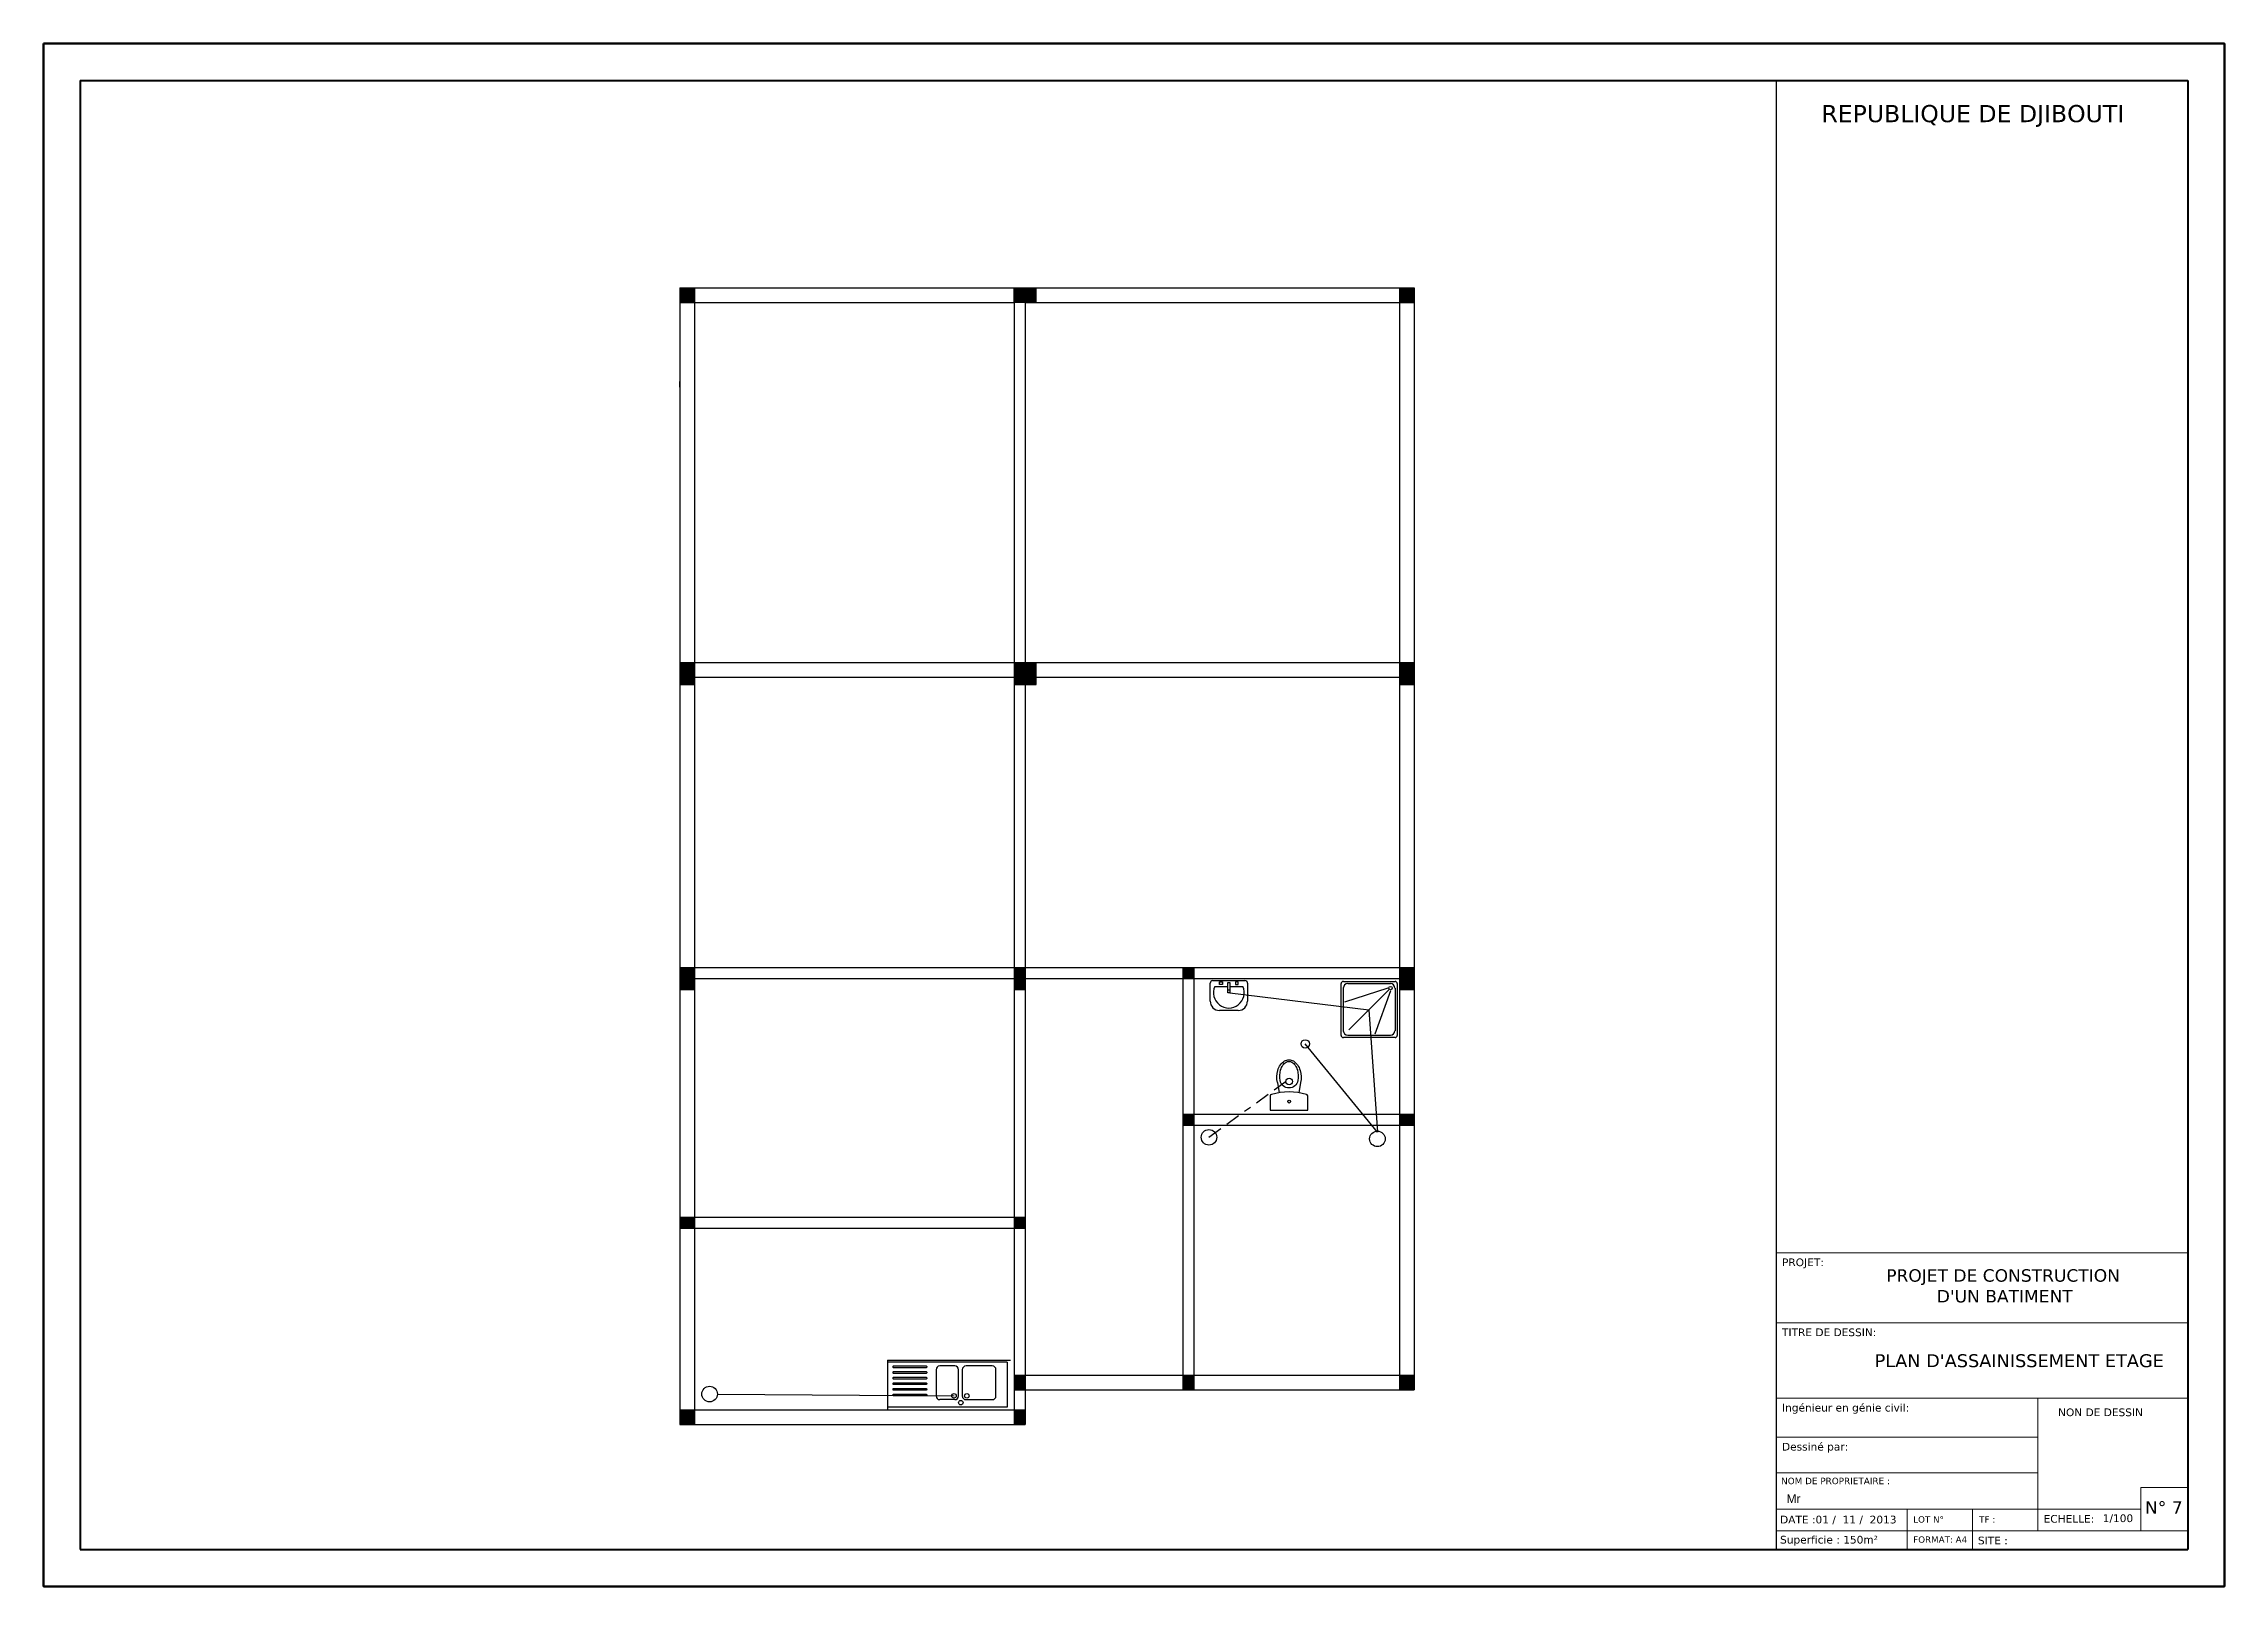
# Model space of a CAD drawing. Extents: x -110 to 3211, y -163 to 893.
# Drawn here: x 223.08 to 252.78, y 0.45 to 21.45 of the extents above; entities that cross this region are included whole.
import ezdxf

# ---------------------------------------------------------------- set-up
doc = ezdxf.new("R2010")
doc.units = 0
doc.header["$LTSCALE"] = 0.8
doc.header["$MEASUREMENT"] = 0
doc.linetypes.add('PB-EX41|BORDER4', pattern=[0.4375, 0.125, -0.0625, 0.125, -0.0625, 0, -0.0625])
doc.layers.get('0').update_dxf_attribs({"color": 5, "linetype": 'CONTINUOUS'})
for name, color, linetype in [('COMBLDG', 7, 'CONTINUOUS'), ('ST-SANITAIRE', 180, 'CONTINUOUS'), ('WALL', 6, 'CONTINUOUS')]:
    doc.layers.add(name, color=color, linetype=linetype)

msp = doc.modelspace()

# ---------------------------------------------------------------- texts
at = {"layer": 'COMBLDG', "color": 7, "lineweight": 9, "attachment_point": 1}
for s, insert, char_height, width in [('\\pi1.6214;{\\fVerdana|b0|i0|c0|p34;REPUBLIQUE DE DJIBOUTI}', (245.67, 20.618, -0.623), 0.23381, 7.52173), ('{\\fVerdana|b0|i0|c0|p34;\\C55;PROJET:}', (246.755, 4.917, -0.147), 0.10489, 11.75043), ("\\pi1.5704;{\\fVerdana|b0|i0|c0|p34;PROJET DE CONSTRUCTION \\P\\pi2.259;D'UN BATIMENT }", (246.604, 4.77, 0.603), 0.16932, 6.38547), ('{\\fVerdana|b0|i0|c0|p34;\\C55;TITRE DE DESSIN:}', (246.755, 3.964, -0.147), 0.10489, 11.75043), ("{\\fVerdana|b0|i0|c0|p34;PLAN D'ASSAINISSEMENT ETAGE}", (248.017, 3.613, -0.663), 0.17573, 5.65342), ('{\\fVerdana|b0|i0|c0|p34;\\C55;Ingénieur en génie civil:}', (246.755, 2.938, -0.147), 0.10489, 11.75043), ('{\\fVerdana|b0|i0|c0|p34;NON DE DESSIN}', (250.515, 2.875, -0.478), 0.10489, 11.75043), ('{\\fVerdana|b0|i0|c0|p34;\\C55;Dessiné par:}', (246.755, 2.407, -0.323), 0.10489, 11.75043), ('{\\fVerdana|b0|i0|c0|p34;\\C55;NOM DE PROPRIETAIRE :}', (246.743, 1.932, -0.094), 0.08772, 9.82617), ('{\\fArial|b0|i0|c0|p34; \\fColonna MT|b0|i0|c0|p82; \\H1.143x;Mr }', (246.739, 1.706, -0.176), 0.10489, 11.75043), ('{\\fVerdana|b0|i0|c0|p34;N° 7}', (251.698, 1.613, -0.12), 0.1704, 19.08879), ('{\\fVerdana|b0|i0|c0|p34;DATE :01 /  11 /  2013}', (246.729, 1.415, -0.323), 0.10489, 11.75043), ('{\\fVerdana|b0|i0|c0|p34;LOT N° }', (248.542, 1.408, -0.228), 0.08651, 9.69138), ('{\\fVerdana|b0|i0|c0|p34;TF : }', (249.44, 1.408, -0.267), 0.08651, 9.69138), ('{\\fVerdana|b0|i0|c0|p34;ECHELLE:}', (250.318, 1.425, -0.668), 0.10489, 11.75043), ('{\\fVerdana|b0|i0|c0|p34;1/100}', (251.123, 1.433, -0.565), 0.10489, 11.75043), ('{\\fVerdana|b0|i0|c0|p34;Superficie : 150m²}', (246.729, 1.141, -0.32), 0.10489, 11.75043), ('{\\fVerdana|b0|i0|c0|p34;FORMAT: A4}', (248.542, 1.133, -0.264), 0.08651, 9.69138), ('{\\fVerdana|b0|i0|c0|p34;SITE : }', (249.423, 1.13, -0.323), 0.10489, 11.75043)]:
    msp.add_mtext(s, dxfattribs=dict(at, insert=insert, char_height=char_height, width=width))

# ---------------------------------------------------------------- linework, layer by layer
at = {"color": 5, "lineweight": 40}
for p, q in [((223.58, 20.953), (252.28, 20.953)), ((223.58, 20.953), (223.58, 0.953)), ((252.28, 20.953), (252.28, 0.953)), ((223.58, 0.953), (252.28, 0.953))]:
    msp.add_line(p, q, dxfattribs=at)
for p, q in [((238.967, 8.42), (238.967, 8.662)), ((239.005, 8.701), (239.439, 8.701)), ((239.031, 8.62), (239.209, 8.62)), ((239.094, 8.646), (239.094, 8.684)), ((239.094, 8.684), (239.133, 8.684)), ((239.133, 8.646), (239.094, 8.646)), ((239.133, 8.684), (239.133, 8.646)), ((239.209, 8.671), (239.235, 8.671)), ((239.209, 8.531), (239.209, 8.671)), ((239.235, 8.671), (239.235, 8.531)), ((239.235, 8.62), (239.413, 8.62)), ((239.349, 8.684), (239.311, 8.684)), ((239.311, 8.684), (239.311, 8.646)), ((239.311, 8.646), (239.349, 8.646)), ((239.349, 8.646), (239.349, 8.684)), ((239.477, 8.662), (239.477, 8.42)), ((240.75, 7.954), (240.75, 8.658)), ((240.781, 8.689), (241.485, 8.689)), ((240.842, 8.658), (241.423, 8.658)), ((241.515, 8.658), (241.515, 7.954)), ((239.235, 8.569), (239.209, 8.569)), ((239.235, 8.531), (239.209, 8.531)), ((240.781, 8.016), (240.781, 8.597)), ((241.385, 8.597), (240.796, 8.406)), ((241.401, 8.574), (240.857, 8.031)), ((241.423, 8.559), (241.209, 7.97)), ((241.485, 8.597), (241.485, 8.016)), ((239.349, 8.293), (239.094, 8.293)), ((241.485, 7.924), (240.781, 7.924)), ((241.423, 7.954), (240.842, 7.954)), ((239.786, 7.129), (239.786, 6.937)), ((239.883, 7.312), (239.907, 7.17)), ((240.199, 7.312), (240.175, 7.17)), ((240.296, 6.937), (240.296, 7.129)), ((239.786, 6.937), (240.296, 6.937)), ((234.571, 3.533), (236.246, 3.533)), ((234.571, 3.533), (234.571, 2.858)), ((236.203, 3.505), (234.571, 3.505)), ((235.234, 3.403), (235.234, 3.046)), ((235.489, 3.454), (235.285, 3.454)), ((235.54, 3.046), (235.54, 3.403)), ((235.591, 3.403), (235.591, 3.046)), ((235.999, 3.454), (235.642, 3.454)), ((236.05, 3.046), (236.05, 3.403)), ((236.203, 3.505), (236.203, 2.893)), ((235.489, 2.995), (235.285, 2.995)), ((235.642, 2.995), (235.999, 2.995)), ((236.203, 2.893), (234.571, 2.893))]:
    msp.add_line(p, q)
at = {"color": 5, "lineweight": 100}
msp.add_lwpolyline([(223.08, 21.453), (252.78, 21.453), (252.78, 0.453), (223.08, 0.453)], close=True, dxfattribs=at)
msp.add_lwpolyline([(239.883, 7.312, -0.118499), (239.889, 7.477, -0.081032), (239.924, 7.551, -0.107012), (239.981, 7.605, -0.137195), (240.041, 7.622, -0.137195), (240.1, 7.605, -0.107012), (240.157, 7.551, -0.081032), (240.192, 7.477, -0.118499), (240.199, 7.312, -0.069003)], format="xyb")
for points in [[(239.921, 7.337, -0.118499), (239.927, 7.483, -0.081032), (239.957, 7.547, -0.107012), (240.002, 7.589, -0.137195), (240.041, 7.6, -0.137195), (240.08, 7.589, -0.107012), (240.125, 7.547, -0.081032), (240.155, 7.483, -0.118499), (240.161, 7.337, -0.820787)], [(234.658, 3.428, -0.414214), (234.648, 3.438), (234.648, 3.444, -0.414214), (234.658, 3.454), (235.097, 3.454, -0.414214), (235.107, 3.444), (235.107, 3.438, -0.414214), (235.097, 3.428)], [(234.658, 3.352, -0.414214), (234.648, 3.362), (234.648, 3.367, -0.414214), (234.658, 3.377), (235.097, 3.377, -0.414214), (235.107, 3.367), (235.107, 3.362, -0.414214), (235.097, 3.352)], [(234.658, 3.275, -0.414214), (234.648, 3.285), (234.648, 3.291, -0.414214), (234.658, 3.301), (235.097, 3.301, -0.414214), (235.107, 3.291), (235.107, 3.285, -0.414214), (235.097, 3.275)], [(234.658, 3.199, -0.414214), (234.648, 3.209), (234.648, 3.214, -0.414214), (234.658, 3.224), (235.097, 3.224, -0.414214), (235.107, 3.214), (235.107, 3.209, -0.414214), (235.097, 3.199)], [(234.658, 3.122, -0.414214), (234.648, 3.132), (234.648, 3.138, -0.414214), (234.658, 3.148), (235.097, 3.148, -0.414214), (235.107, 3.138), (235.107, 3.132, -0.414214), (235.097, 3.122)], [(234.658, 3.046, -0.414214), (234.648, 3.056), (234.648, 3.061, -0.414214), (234.658, 3.071), (235.097, 3.071, -0.414214), (235.107, 3.061), (235.107, 3.056, -0.414214), (235.097, 3.046)]]:
    msp.add_lwpolyline(points, format="xyb", close=True)
for centre, radius in [((241.423, 8.597), 0.023), ((240.262, 7.837), 0.0573), ((240.043, 7.325), 0.045), ((240.043, 7.052), 0.02), ((238.951, 6.566), 0.106), ((241.245, 6.545), 0.106), ((232.15, 3.071), 0.106), ((235.479, 3.046), 0.0306), ((235.571, 2.954), 0.0306), ((235.653, 3.046), 0.0306)]:
    msp.add_circle(centre, radius)
for centre, radius, start, end in [((239.005, 8.662), 0.0382, 90, 180), ((239.222, 8.535), 0.209, 156.067, 23.933), ((239.439, 8.662), 0.0382, 0, 90), ((240.781, 8.658), 0.0306, 90, 180), ((240.842, 8.597), 0.0612, 90, 180), ((241.423, 8.597), 0.0612, 0, 90), ((241.485, 8.658), 0.0306, 0, 90), ((239.094, 8.42), 0.127, 180, 270), ((239.349, 8.42), 0.127, 270, 0), ((240.781, 7.954), 0.0306, 180, 270), ((240.842, 8.016), 0.0612, 180, 270), ((241.423, 8.016), 0.0612, 270, 0), ((241.485, 7.954), 0.0306, 270, 0), ((239.804, 7.129), 0.0185, 90.0033, 180.0033), ((240.041, 6.394), 0.789, 72.57, 107.4367), ((240.277, 7.129), 0.0185, 0.0033, 90.0033), ((235.285, 3.403), 0.051, 90, 180), ((235.489, 3.403), 0.051, 0, 90), ((235.642, 3.403), 0.051, 90, 180), ((235.999, 3.403), 0.051, 0, 90), ((235.285, 3.046), 0.051, 180, 270), ((235.489, 3.046), 0.051, 270, 0), ((235.642, 3.046), 0.051, 180, 270), ((235.999, 3.046), 0.051, 270, 0)]:
    msp.add_arc(centre, radius, start, end)
at = {"layer": 'COMBLDG', "color": 7, "lineweight": 30}
msp.add_line((246.681, 0.953), (246.681, 20.953), dxfattribs=at)
at = {"layer": 'COMBLDG', "color": 7, "lineweight": 9}
for p, q in [((246.681, 4.995, 0.176), (252.28, 4.995, -0.565)), ((246.681, 4.042, 0.176), (252.28, 4.042, -0.565)), ((246.681, 3.016, 0.176), (252.28, 3.016, -0.565)), ((250.238, 3.016, -0.295), (250.238, 1.208, -0.532)), ((246.681, 2.485, 0), (250.238, 2.485, -0.47)), ((246.681, 1.997, 0.176), (250.238, 1.997, -0.295)), ((251.641, 1.797, -1.065), (252.28, 1.797, -1.13)), ((251.641, 1.797, 0), (251.641, 1.208, 0)), ((246.681, 1.502), (251.641, 1.502, -0.5)), ((248.459, 1.502, 0.039), (248.459, 0.953, -0.033)), ((249.348, 0.953, 0), (249.348, 1.502, 0)), ((246.681, 1.208, 0), (252.28, 1.208))]:
    msp.add_line(p, q, dxfattribs=at)
at = {"layer": 'ST-SANITAIRE', "color": 1, "lineweight": 30, "ltscale": 0.3}
for p, q in [((239.235, 8.531), (241.129, 8.303)), ((241.129, 8.303), (241.245, 6.637)), ((241.245, 6.637), (240.262, 7.837)), ((232.256, 3.071), (235.479, 3.046))]:
    msp.add_line(p, q, dxfattribs=at)
at = {"layer": 'ST-SANITAIRE', "color": 6, "linetype": 'PB-EX41|BORDER4', "lineweight": 30, "ltscale": 2}
msp.add_line((238.951, 6.566), (240.041, 7.361), dxfattribs=at)
at = {"layer": 'WALL', "color": 7}
for p, q in [((231.745, 18.129), (231.745, 2.658)), ((231.745, 18.129), (241.745, 18.129)), ((231.745, 18.129), (231.745, 2.658)), ((231.945, 18.129), (231.945, 2.658)), ((236.296, 18.129), (236.296, 2.658)), ((236.296, 17.929), (236.296, 18.129)), ((236.596, 17.929), (236.596, 18.129)), ((241.545, 18.129), (241.545, 3.129)), ((241.745, 18.129), (241.745, 7.779)), ((231.745, 17.929), (236.296, 17.929)), ((236.446, 17.929), (236.296, 17.929)), ((236.446, 17.929), (236.296, 17.929)), ((236.446, 17.929), (241.745, 17.929)), ((236.446, 17.929), (236.446, 13.029)), ((241.545, 17.929), (241.745, 17.929)), ((231.745, 16.929), (231.745, 16.854)), ((231.745, 16.929), (231.745, 16.854)), ((231.745, 16.779), (231.745, 16.854)), ((231.745, 16.779), (231.745, 16.854)), ((231.745, 13.029), (241.745, 13.029)), ((231.945, 12.829), (236.296, 12.829)), ((236.596, 12.729), (236.596, 13.029)), ((236.596, 12.829), (241.545, 12.829)), ((231.745, 12.729), (231.945, 12.729)), ((236.296, 12.729), (236.596, 12.729)), ((236.446, 12.729), (236.446, 2.658)), ((241.545, 12.729), (241.745, 12.729)), ((231.745, 8.879), (241.745, 8.879)), ((231.945, 8.729), (236.296, 8.729)), ((236.296, 8.879), (236.446, 8.879)), ((236.446, 8.729), (241.545, 8.729)), ((238.595, 8.879), (238.595, 3.129)), ((238.745, 8.879), (238.745, 3.129)), ((231.745, 8.579), (231.945, 8.579)), ((236.296, 8.579), (236.446, 8.579)), ((241.545, 8.579), (241.745, 8.579)), ((241.745, 7.779), (241.745, 3.129)), ((238.595, 6.879), (241.745, 6.879)), ((238.595, 6.729), (241.745, 6.729)), ((231.745, 5.479), (236.446, 5.479)), ((231.745, 5.329), (236.446, 5.329)), ((236.296, 3.329), (241.745, 3.329)), ((236.296, 3.129), (241.745, 3.129)), ((231.745, 2.858), (236.446, 2.858)), ((231.745, 2.658), (236.446, 2.658))]:
    msp.add_line(p, q, dxfattribs=at)
for points in [[(231.745, 17.929), (231.945, 17.929), (231.745, 18.129), (231.945, 18.129)], [(236.296, 17.929), (236.596, 17.929), (236.296, 18.129), (236.596, 18.129)], [(241.545, 17.929), (241.745, 17.929), (241.545, 18.129), (241.745, 18.129)], [(231.745, 12.729), (231.945, 12.729), (231.745, 13.029), (231.945, 13.029)], [(236.296, 12.729), (236.596, 12.729), (236.296, 13.029), (236.596, 13.029)], [(241.545, 12.729), (241.745, 12.729), (241.545, 13.029), (241.745, 13.029)], [(231.745, 8.879), (231.945, 8.879), (231.745, 8.579), (231.945, 8.579)], [(236.296, 8.879), (236.446, 8.879), (236.296, 8.579), (236.446, 8.579)], [(238.595, 8.879), (238.745, 8.879), (238.595, 8.729), (238.745, 8.729)], [(241.545, 8.879), (241.745, 8.879), (241.545, 8.579), (241.745, 8.579)], [(238.595, 6.729), (238.745, 6.729), (238.595, 6.879), (238.745, 6.879)], [(241.545, 6.729), (241.745, 6.729), (241.545, 6.879), (241.745, 6.879)], [(231.745, 5.329), (231.945, 5.329), (231.745, 5.479), (231.945, 5.479)], [(236.296, 5.479), (236.446, 5.479), (236.296, 5.329), (236.446, 5.329)], [(236.296, 3.129), (236.446, 3.129), (236.296, 3.329), (236.446, 3.329)], [(238.595, 3.129), (238.745, 3.129), (238.595, 3.329), (238.745, 3.329)], [(241.545, 3.129), (241.745, 3.129), (241.545, 3.329), (241.745, 3.329)], [(231.745, 2.658), (231.945, 2.658), (231.745, 2.858), (231.945, 2.858)], [(236.296, 2.658), (236.446, 2.658), (236.296, 2.858), (236.446, 2.858)]]:
    msp.add_solid(points, dxfattribs=at)

msp.set_redraw_order([(e.dxf.handle, doc.entitydb.next_handle()) for e in msp.query("TEXT MTEXT ATTDEF DIMENSION ARC_DIMENSION")])  # texts and dimensions are drawn at this point

doc.saveas('drawing.dxf')
